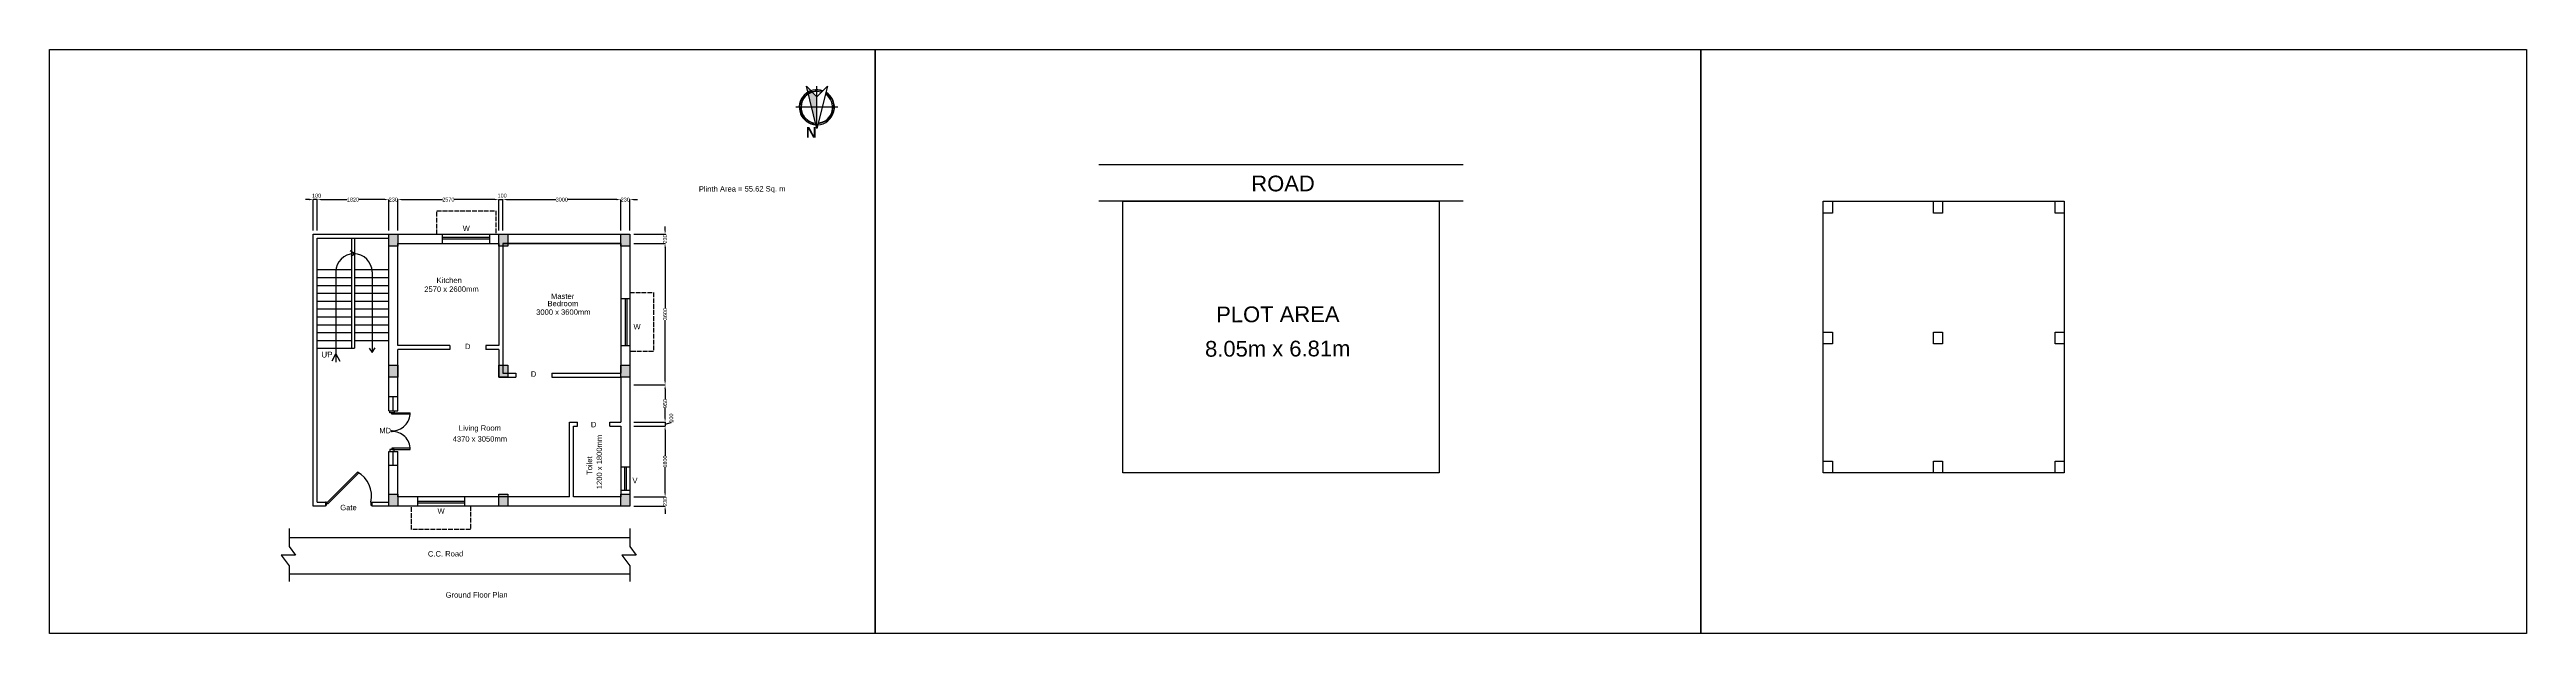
# Model space of a CAD drawing. Header units: millimetres. Extents: x 0 to 454357, y 0 to 194260.
# Drawn here: x 55785 to 118785, y 120010 to 134860 of the extents above; entities that cross this region are included whole.
import ezdxf

# ---------------------------------------------------------------- set-up
doc = ezdxf.new("R2010")
doc.units = ezdxf.units.MM
doc.linetypes.add('ACAD_ISO02W100', pattern=[15, 12, -3])
doc.layers.add('Column', color=7, linetype='Continuous', true_color=0xe60000)
doc.layers.add('Plan', color=80, linetype='Continuous')
doc.styles.add('SANSSERIFBOLD', font='SASB____.pfb', dxfattribs={"height": 0.3})
doc.styles.get("Standard").update_dxf_attribs({"font": 'arial.ttf'})
doc.dimstyles.new('ISO-25', dxfattribs={"dimtxt": 100, "dimasz": 100, "dimexe": 1.25, "dimexo": 100, "dimgap": 1, "dimtad": 0, "dimdec": 0, "dimtxsty": 'Standard', "dimcen": 2.5, "dimadec": 0, "dimazin": 0, "dimtfac": 1, "dimtdec": 0, "dimtmove": 0, "dimatfit": 3, "dimfxl": 1, "dimarcsym": 0})

# ---------------------------------------------------------------- blocks, each defined once
blk = doc.blocks.new('*D103')
at = {"color": 0, "lineweight": -2, "transparency": 16777216}
for p, q in [((62594, 130261), (62594, 131045)), ((62694, 131044), (63358, 131044)), ((64314, 131044), (63649, 131044)), ((64414, 130261), (64414, 131045))]:
    blk.add_line(p, q, dxfattribs=at)
at = {"color": 0, "transparency": 16777216}
for points in [[(62694, 131060), (62694, 131027), (62594, 131044)], [(64314, 131060), (64314, 131027), (64414, 131044)]]:
    blk.add_solid(points, dxfattribs=at)
at = {"layer": 'Defpoints', "color": 0, "transparency": 16777216}
for p in [(64414, 131044), (62594, 130161), (64414, 130161)]:
    blk.add_point(p, dxfattribs=at)
at = {"color": 0, "transparency": 16777216, "insert": (63504, 131044), "char_height": 100, "attachment_point": 5}
blk.add_mtext('1820', dxfattribs=at)
blk = doc.blocks.new('*D104')
at = {"color": 0, "lineweight": -2, "transparency": 16777216}
for p, q in [((64314, 131044), (64214, 131044)), ((64414, 130261), (64414, 131045)), ((64414, 131044), (64416, 131044)), ((64644, 131044), (64641, 131044)), ((64644, 130261), (64644, 131045)), ((64744, 131044), (64844, 131044))]:
    blk.add_line(p, q, dxfattribs=at)
at = {"color": 0, "transparency": 16777216}
for points in [[(64314, 131060), (64314, 131027), (64414, 131044)], [(64744, 131060), (64744, 131027), (64644, 131044)]]:
    blk.add_solid(points, dxfattribs=at)
at = {"layer": 'Defpoints', "color": 0, "transparency": 16777216}
for p in [(64644, 131044), (64414, 130161), (64644, 130161)]:
    blk.add_point(p, dxfattribs=at)
at = {"color": 0, "transparency": 16777216, "insert": (64529, 131044), "char_height": 100, "attachment_point": 5}
blk.add_mtext('230', dxfattribs=at)
blk = doc.blocks.new('*D105')
at = {"color": 0, "lineweight": -2, "transparency": 16777216}
for p, q in [((64644, 130261), (64644, 131045)), ((64744, 131044), (65778, 131044)), ((67114, 131044), (66080, 131044)), ((67214, 130261), (67214, 131045))]:
    blk.add_line(p, q, dxfattribs=at)
at = {"color": 0, "transparency": 16777216}
for points in [[(64744, 131060), (64744, 131027), (64644, 131044)], [(67114, 131060), (67114, 131027), (67214, 131044)]]:
    blk.add_solid(points, dxfattribs=at)
at = {"layer": 'Defpoints', "color": 0, "transparency": 16777216}
for p in [(67214, 131044), (64644, 130161), (67214, 130161)]:
    blk.add_point(p, dxfattribs=at)
at = {"color": 0, "transparency": 16777216, "insert": (65929, 131044), "char_height": 100, "attachment_point": 5}
blk.add_mtext('2570', dxfattribs=at)
blk = doc.blocks.new('*D106')
at = {"color": 0, "lineweight": -2, "transparency": 16777216}
for p, q in [((67114, 131044), (67014, 131044)), ((67214, 130261), (67214, 131045)), ((67214, 131044), (67314, 131044)), ((67314, 130261), (67314, 131045)), ((67414, 131044), (67514, 131044))]:
    blk.add_line(p, q, dxfattribs=at)
at = {"color": 0, "transparency": 16777216}
for points in [[(67114, 131060), (67114, 131027), (67214, 131044)], [(67414, 131060), (67414, 131027), (67314, 131044)]]:
    blk.add_solid(points, dxfattribs=at)
at = {"layer": 'Defpoints', "color": 0, "transparency": 16777216}
for p in [(67314, 131044), (67214, 130161), (67314, 130161)]:
    blk.add_point(p, dxfattribs=at)
at = {"color": 0, "transparency": 16777216, "insert": (67297, 131144), "char_height": 100, "attachment_point": 5}
blk.add_mtext('100', dxfattribs=at)
blk = doc.blocks.new('*D107')
at = {"color": 0, "lineweight": -2, "transparency": 16777216}
for p, q in [((67314, 130261), (67314, 131045)), ((67414, 131044), (68663, 131044)), ((70214, 131044), (68964, 131044)), ((70314, 130261), (70314, 131045))]:
    blk.add_line(p, q, dxfattribs=at)
at = {"color": 0, "transparency": 16777216}
for points in [[(67414, 131060), (67414, 131027), (67314, 131044)], [(70214, 131060), (70214, 131027), (70314, 131044)]]:
    blk.add_solid(points, dxfattribs=at)
at = {"layer": 'Defpoints', "color": 0, "transparency": 16777216}
for p in [(70314, 131044), (67314, 130161), (70314, 130161)]:
    blk.add_point(p, dxfattribs=at)
at = {"color": 0, "transparency": 16777216, "insert": (68814, 131044), "char_height": 100, "attachment_point": 5}
blk.add_mtext('3000', dxfattribs=at)
blk = doc.blocks.new('*D108')
at = {"color": 0, "lineweight": -2, "transparency": 16777216}
for p, q in [((70214, 131044), (70114, 131044)), ((70314, 130261), (70314, 131045)), ((70314, 131044), (70316, 131044)), ((70544, 131044), (70541, 131044)), ((70544, 130261), (70544, 131045)), ((70644, 131044), (70744, 131044))]:
    blk.add_line(p, q, dxfattribs=at)
at = {"color": 0, "transparency": 16777216}
for points in [[(70214, 131060), (70214, 131027), (70314, 131044)], [(70644, 131060), (70644, 131027), (70544, 131044)]]:
    blk.add_solid(points, dxfattribs=at)
at = {"layer": 'Defpoints', "color": 0, "transparency": 16777216}
for p in [(70544, 131044), (70314, 130161), (70544, 130161)]:
    blk.add_point(p, dxfattribs=at)
at = {"color": 0, "transparency": 16777216, "insert": (70429, 131044), "char_height": 100, "attachment_point": 5}
blk.add_mtext('230', dxfattribs=at)
blk = doc.blocks.new('*D98')
at = {"color": 0, "lineweight": -2, "transparency": 16777216}
for p, q in [((70644, 130161), (71443, 130161)), ((70644, 129931), (71443, 129931)), ((71442, 130261), (71442, 130361)), ((71442, 130161), (71442, 130159)), ((71442, 129931), (71442, 129934)), ((71442, 129831), (71442, 129731))]:
    blk.add_line(p, q, dxfattribs=at)
at = {"color": 0, "transparency": 16777216}
for points in [[(71425, 130261), (71458, 130261), (71442, 130161)], [(71425, 129831), (71458, 129831), (71442, 129931)]]:
    blk.add_solid(points, dxfattribs=at)
at = {"layer": 'Defpoints', "color": 0, "transparency": 16777216}
for p in [(70544, 130161), (70544, 129931), (71442, 129931)]:
    blk.add_point(p, dxfattribs=at)
at = {"color": 0, "transparency": 16777216, "insert": (71442, 130046), "char_height": 100, "attachment_point": 5, "rotation": 90}
blk.add_mtext('230', dxfattribs=at)
blk = doc.blocks.new('*D99')
at = {"color": 0, "lineweight": -2, "transparency": 16777216}
for p, q in [((70644, 129931), (71443, 129931)), ((71442, 129831), (71442, 128282)), ((71442, 126431), (71442, 127981)), ((70644, 126331), (71443, 126331))]:
    blk.add_line(p, q, dxfattribs=at)
at = {"color": 0, "transparency": 16777216}
for points in [[(71425, 129831), (71458, 129831), (71442, 129931)], [(71425, 126431), (71458, 126431), (71442, 126331)]]:
    blk.add_solid(points, dxfattribs=at)
at = {"layer": 'Defpoints', "color": 0, "transparency": 16777216}
for p in [(70544, 129931), (70544, 126331), (71442, 126331)]:
    blk.add_point(p, dxfattribs=at)
at = {"color": 0, "transparency": 16777216, "insert": (71442, 128131), "char_height": 100, "attachment_point": 5, "rotation": 90}
blk.add_mtext('3600', dxfattribs=at)
blk = doc.blocks.new('*D100')
at = {"color": 0, "lineweight": -2, "transparency": 16777216}
for p, q in [((70644, 126331), (71443, 126331)), ((71442, 126231), (71442, 125968)), ((70644, 125381), (71443, 125381)), ((71442, 125481), (71442, 125745))]:
    blk.add_line(p, q, dxfattribs=at)
at = {"color": 0, "transparency": 16777216}
for points in [[(71425, 126231), (71458, 126231), (71442, 126331)], [(71425, 125481), (71458, 125481), (71442, 125381)]]:
    blk.add_solid(points, dxfattribs=at)
at = {"layer": 'Defpoints', "color": 0, "transparency": 16777216}
for p in [(70544, 126331), (70544, 125381), (71442, 125381)]:
    blk.add_point(p, dxfattribs=at)
at = {"color": 0, "transparency": 16777216, "insert": (71442, 125856), "char_height": 100, "attachment_point": 5, "rotation": 90}
blk.add_mtext('950', dxfattribs=at)
blk = doc.blocks.new('*D101')
at = {"color": 0, "lineweight": -2, "transparency": 16777216}
for p, q in [((70644, 125381), (71443, 125381)), ((71442, 125481), (71442, 125581)), ((71442, 125381), (71442, 125281)), ((71442, 125381), (71442, 125281)), ((71442, 125331), (71598, 125378)), ((71598, 125378), (71598, 125380)), ((70644, 125281), (71443, 125281)), ((71442, 125181), (71442, 125081))]:
    blk.add_line(p, q, dxfattribs=at)
at = {"color": 0, "transparency": 16777216}
for points in [[(71425, 125481), (71458, 125481), (71442, 125381)], [(71425, 125181), (71458, 125181), (71442, 125281)]]:
    blk.add_solid(points, dxfattribs=at)
at = {"layer": 'Defpoints', "color": 0, "transparency": 16777216}
for p in [(70544, 125381), (70544, 125281), (71442, 125281)]:
    blk.add_point(p, dxfattribs=at)
at = {"color": 0, "transparency": 16777216, "insert": (71598, 125487), "char_height": 100, "attachment_point": 5, "rotation": 90}
blk.add_mtext('100', dxfattribs=at)
blk = doc.blocks.new('*D102')
at = {"color": 0, "lineweight": -2, "transparency": 16777216}
for p, q in [((70644, 125281), (71443, 125281)), ((71442, 125181), (71442, 124527)), ((71442, 123581), (71442, 124236)), ((70644, 123481), (71443, 123481))]:
    blk.add_line(p, q, dxfattribs=at)
at = {"color": 0, "transparency": 16777216}
for points in [[(71425, 125181), (71458, 125181), (71442, 125281)], [(71425, 123581), (71458, 123581), (71442, 123481)]]:
    blk.add_solid(points, dxfattribs=at)
at = {"layer": 'Defpoints', "color": 0, "transparency": 16777216}
for p in [(70544, 125281), (70544, 123481), (71442, 123481)]:
    blk.add_point(p, dxfattribs=at)
at = {"color": 0, "transparency": 16777216, "insert": (71442, 124381), "char_height": 100, "attachment_point": 5, "rotation": 90}
blk.add_mtext('1800', dxfattribs=at)
blk = doc.blocks.new('*D109')
at = {"color": 0, "lineweight": -2, "transparency": 16777216}
for p, q in [((70644, 123481), (71443, 123481)), ((71442, 123581), (71442, 123681)), ((71442, 123481), (71442, 123479)), ((70644, 123251), (71443, 123251)), ((71442, 123251), (71442, 123254)), ((71442, 123151), (71442, 123051))]:
    blk.add_line(p, q, dxfattribs=at)
at = {"color": 0, "transparency": 16777216}
for points in [[(71425, 123581), (71458, 123581), (71442, 123481)], [(71425, 123151), (71458, 123151), (71442, 123251)]]:
    blk.add_solid(points, dxfattribs=at)
at = {"layer": 'Defpoints', "color": 0, "transparency": 16777216}
for p in [(70544, 123481), (70544, 123251), (71442, 123251)]:
    blk.add_point(p, dxfattribs=at)
at = {"color": 0, "transparency": 16777216, "insert": (71442, 123366), "char_height": 100, "attachment_point": 5, "rotation": 90}
blk.add_mtext('230', dxfattribs=at)
blk = doc.blocks.new('*D110')
at = {"color": 0, "lineweight": -2, "transparency": 16777216}
for p, q in [((62394, 131044), (62294, 131044)), ((62494, 130261), (62494, 131045)), ((62594, 131044), (62494, 131044)), ((62594, 130261), (62594, 131045)), ((62694, 131044), (62794, 131044))]:
    blk.add_line(p, q, dxfattribs=at)
at = {"color": 0, "transparency": 16777216}
for points in [[(62394, 131060), (62394, 131027), (62494, 131044)], [(62694, 131060), (62694, 131027), (62594, 131044)]]:
    blk.add_solid(points, dxfattribs=at)
at = {"layer": 'Defpoints', "color": 0, "transparency": 16777216}
for p in [(62494, 131044), (62494, 130161), (62594, 130161)]:
    blk.add_point(p, dxfattribs=at)
at = {"color": 0, "transparency": 16777216, "insert": (62577, 131144), "char_height": 100, "attachment_point": 5}
blk.add_mtext('100', dxfattribs=at)

msp = doc.modelspace()

# ---------------------------------------------------------------- hatches: boundary and pattern name
h = msp.add_hatch(color=256)
h.dxf.hatch_style = 1
h.paths.add_polyline_path([(64643.5, 130161.4), (64413.5, 130161.4), (64413.5, 129861.4), (64643.5, 129861.4)])
h.paths.add_polyline_path([(67443.5, 130161.4), (67213.5, 130161.4), (67213.5, 129861.4), (67313.5, 129861.4), (67313.5, 129931.4), (67443.5, 129931.4)])
h.paths.add_polyline_path([(70543.5, 130161.4), (70313.5, 130161.4), (70313.5, 129861.4), (70543.5, 129861.4)])
h.paths.add_polyline_path([(70543.5, 126831.4), (70313.5, 126831.4), (70313.5, 126531.4), (70543.5, 126531.4)])
h.paths.add_polyline_path([(70543.5, 123551.4), (70313.5, 123551.4), (70313.5, 123251.4), (70543.5, 123251.4)])
h.paths.add_polyline_path([(67443.1, 123551.4), (67213.1, 123551.4), (67213.1, 123481.4), (67443.1, 123481.4)])
h.paths.add_polyline_path([(67443.1, 123481.4), (67213.1, 123481.4), (67213.1, 123251.4), (67443.1, 123251.4)])
h.paths.add_polyline_path([(64643.5, 123551.4), (64413.5, 123551.4), (64413.5, 123251.4), (64643.5, 123251.4)])
h.paths.add_polyline_path([(64643.5, 126831.4), (64413.5, 126831.4), (64413.5, 126531.4), (64643.5, 126531.4)])
h.paths.add_polyline_path([(67443.5, 126831.4), (67313.5, 126831.4), (67313.5, 126631.4), (67443.5, 126631.4)], flags=17)
h.paths.add_polyline_path([(67443.5, 126631.4), (67313.5, 126631.4), (67313.5, 126831.4), (67213.5, 126831.4), (67213.5, 126531.4), (67443.5, 126531.4)])
h.paths.add_polyline_path([(67443.5, 129931.4), (67313.5, 129931.4), (67313.5, 129861.4), (67443.5, 129861.4)], flags=17)

# ---------------------------------------------------------------- linework, layer by layer
for p, q in [((75301.3, 132854.9), (75034.3, 133927.2)), ((75034.3, 133927.2), (75302, 133658.9)), ((75301.3, 132854.9), (75302.3, 133926.9)), ((75570.3, 133926.7), (75301.3, 132854.9)), ((75302, 133658.9), (75570.3, 133926.7)), ((75837.8, 133390.5), (74765.8, 133391.4)), ((91740, 131925.3), (82470, 131925.3)), ((91740, 131002.1), (82470, 131002.1)), ((62493.5, 130161.4), (70543.5, 130161.4)), ((62593.5, 123351.4), (62593.5, 130061.9)), ((62593.5, 130061.9), (64413.5, 130061.9)), ((63468.5, 130061.9), (63468.5, 127261.9)), ((63538.5, 130061.9), (63538.5, 127261.9)), ((64413.5, 125671), (64413.5, 130061.9)), ((64643.5, 127331.4), (64643.5, 129931.4)), ((64643.5, 129931.4), (67213.5, 129931.4)), ((65783.5, 129931.4), (65783.5, 130161.4)), ((65783.5, 130086.4), (66983.5, 130086.4)), ((65783.5, 130046.4), (66983.5, 130046.4)), ((66983.5, 129931.4), (66983.5, 130161.4)), ((67213.5, 129931.4), (67213.5, 127331.4)), ((67313.5, 129931.4), (70313.5, 129931.4)), ((70313.5, 129931.4), (67313.5, 129931.4)), ((67313.5, 129931.4), (67313.5, 126631.4)), ((62593.5, 129261.9), (63468.5, 129261.9)), ((63066, 129204.5), (63066, 126911)), ((63434.4, 129752.9), (63569.1, 129664)), ((63569.1, 129664), (63450.6, 129599.1)), ((63538.5, 129261.9), (64413.5, 129261.9)), ((63988.7, 129204.5), (63988.7, 127155.7)), ((62593.5, 129061.9), (63468.5, 129061.9)), ((62593.5, 128861.9), (63468.5, 128861.9)), ((62593.5, 128661.9), (63468.5, 128661.9)), ((63538.5, 129061.9), (64413.5, 129061.9)), ((63538.5, 128861.9), (64413.5, 128861.9)), ((63538.5, 128661.9), (64413.5, 128661.9)), ((70313.5, 128531.4), (70543.5, 128531.4)), ((70428.5, 128531.4), (70428.5, 127331.4)), ((70468.5, 128531.4), (70468.5, 127331.4)), ((62593.5, 128461.9), (63468.5, 128461.9)), ((62593.5, 128261.9), (63468.5, 128261.9)), ((62593.5, 128061.9), (63468.5, 128061.9)), ((63538.5, 128461.9), (64413.5, 128461.9)), ((63538.5, 128261.9), (64413.5, 128261.9)), ((63538.5, 128061.9), (64413.5, 128061.9)), ((62593.5, 127861.9), (63468.5, 127861.9)), ((62593.5, 127661.9), (63468.5, 127661.9)), ((62593.5, 127461.9), (63468.5, 127461.9)), ((62593.5, 127261.9), (63538.5, 127261.9)), ((63538.5, 127861.9), (64413.5, 127861.9)), ((63538.5, 127661.9), (64413.5, 127661.9)), ((63538.5, 127461.9), (64413.5, 127461.9)), ((63917.1, 127261.5), (63988.7, 127155.7)), ((63988.7, 127155.7), (64069.4, 127272)), ((65963.5, 127331.4), (64643.5, 127331.4)), ((65963.5, 127331.4), (65963.5, 127231.4)), ((67213.5, 127331.4), (66883.5, 127331.4)), ((66883.5, 127331.4), (66883.5, 127231.4)), ((70313.5, 127331.4), (70543.5, 127331.4)), ((62970.7, 126944.9), (63066, 127123.5)), ((63066, 127123.5), (63165.6, 126936.8)), ((64643.5, 125671), (64643.5, 127231.4)), ((65963.5, 127231.4), (64643.5, 127231.4)), ((67213.5, 127231.4), (66883.5, 127231.4)), ((67213.5, 127231.4), (67213.5, 126531.4)), ((67313.5, 126631.4), (67643.5, 126631.4)), ((67643.5, 126631.4), (67643.5, 126531.4)), ((68563.5, 126631.4), (68563.5, 126531.4)), ((64625.2, 126029.9), (64413.5, 126029.9)), ((64643.5, 126029.9), (64431.3, 126029.9)), ((64519.4, 126029.9), (64519.4, 125671)), ((67213.5, 126531.4), (67643.5, 126531.4)), ((64413.5, 125671), (64643.5, 125671)), ((64436.5, 125625), (64436.5, 125671)), ((64547, 125625), (64436.5, 125625)), ((64491.7, 125588.1), (64491.7, 125625)), ((64491.7, 125625), (64961.1, 125625)), ((64961.1, 125588.1), (64491.7, 125588.1)), ((64547, 125671), (64547, 125625)), ((69013.5, 123481.4), (69013.5, 125381.4)), ((69013.5, 125381.4), (69213.5, 125381.4)), ((69213.5, 125281.4), (69213.5, 125381.4)), ((70033.5, 125381.4), (70313.5, 125381.4)), ((70033.5, 125281.4), (70033.5, 125381.4)), ((69113.5, 123481.4), (69113.5, 125281.4)), ((69113.5, 125281.4), (69213.5, 125281.4)), ((70033.5, 125281.4), (70313.5, 125281.4)), ((62835.3, 123329.7), (63616.2, 124110.5)), ((64413.5, 123351.4), (64413.5, 124640.3)), ((64413.5, 124640.3), (64643.5, 124640.3)), ((64643.5, 124281.4), (64413.5, 124281.4)), ((64547, 124686.3), (64436.5, 124686.3)), ((64436.5, 124686.3), (64436.5, 124640.3)), ((64961.1, 124723.1), (64491.7, 124723.1)), ((64491.7, 124723.1), (64491.7, 124686.3)), ((64491.7, 124686.3), (64961.1, 124686.3)), ((64519.4, 124640.3), (64519.4, 124281.4)), ((64547, 124640.3), (64547, 124686.3)), ((64643.5, 123481.4), (64643.5, 124640.3)), ((64643.5, 123481.4), (64643.5, 124281.4)), ((70313.5, 124251.4), (70543.5, 124251.4)), ((70408.5, 124251.4), (70408.5, 123651.4)), ((70448.5, 124251.4), (70448.5, 123651.4)), ((62861.4, 123303.6), (63649.7, 124091.4)), ((65143.5, 123481.4), (65143.5, 123251.4)), ((66343.5, 123481.4), (66343.5, 123251.4)), ((70313.5, 123651.4), (70543.5, 123651.4)), ((62593.5, 123351.4), (62829.5, 123351.4)), ((62801.9, 123351.4), (62801.9, 123268.6)), ((62829.5, 123351.4), (62801.9, 123351.4)), ((62801.9, 123351.4), (62801.9, 123251.4)), ((62801.9, 123268.6), (62829.5, 123268.6)), ((62829.5, 123268.6), (62829.5, 123351.4)), ((62861.4, 123303.6), (62835.3, 123329.7)), ((63955, 123351.4), (64413.5, 123351.4)), ((63955, 123351.4), (63955, 123268.6)), ((63955, 123268.6), (63982.6, 123268.6)), ((63982.6, 123351.4), (63982.6, 123251.4)), ((66343.5, 123366.4), (65143.5, 123366.4)), ((66343.5, 123326.4), (65143.5, 123326.4)), ((61883.5, 122451.4), (70543.5, 122451.4)), ((61883.5, 121528.2), (70543.5, 121528.2))]:
    msp.add_line(p, q)
for points in [[(55785.2, 120010), (55785.2, 134860), (76785.2, 134860), (76785.2, 120010), (55785.2, 120010)], [(76785.2, 120010), (76785.2, 134860), (97785.2, 134860), (97785.2, 120010), (76785.2, 120010)], [(97785.2, 120010), (97785.2, 134860), (118785.2, 134860), (118785.2, 120010), (97785.2, 120010)], [(91130, 124092.1), (83080, 124092.1), (83080, 131002.1), (91130, 131002.1)]]:
    msp.add_lwpolyline(points, close=True)
at = {"linetype": 'ACAD_ISO02W100', "ltscale": 10}
for points in [[(65633.5, 130161.4), (65633.5, 130761.4), (67133.5, 130761.4), (67133.5, 130161.4)], [(70543.5, 128681.4), (71143.5, 128681.4), (71143.5, 127181.4), (70543.5, 127181.4)], [(66493.5, 123251.4), (66493.5, 122651.4), (64993.5, 122651.4), (64993.5, 123251.4)]]:
    msp.add_lwpolyline(points, dxfattribs=at)
for points in [[(62493.5, 123251.4), (62493.5, 130161.4), (70543.5, 130161.4), (70543.5, 123251.4), (63982.6, 123251.4)], [(67213.5, 129931.4), (67213.5, 127331.4)], [(70313.5, 129931.4), (70313.5, 126631.4)], [(68563.5, 126631.4), (70313.5, 126631.4)], [(68563.5, 126531.4), (70313.5, 126531.4)], [(70313.5, 126531.4), (70313.5, 125381.4)], [(70313.5, 125281.4), (70313.5, 123481.4), (69113.5, 123481.4)], [(69013.5, 123481.4), (64643.5, 123481.4)], [(62801.9, 123251.4), (62493.5, 123251.4)], [(61883.5, 122681.4), (61883.5, 122221.4), (62043.9, 121998.7), (61679.7, 121998.7), (61883.5, 121729.2), (61883.5, 121327.2)], [(70543.5, 122681.4), (70543.5, 122221.4), (70703.9, 121998.7), (70339.7, 121998.7), (70543.5, 121729.2), (70543.5, 121327.2)]]:
    msp.add_lwpolyline(points)
msp.add_circle((62840.1, 123310), 10.6)
for centre, radius, start, end in [((75301.8, 133390.9), 446.7, 70.051795, 267.063554), ((75301.8, 133390.9), 413.2, 89.947705, 179.947705), ((75301.8, 133390.9), 402, 73.07321, 265.116441), ((75301.8, 133390.9), 435.5, 70.742075, 89.947705), ((75301.8, 133390.9), 446.7, 272.831856, 58.991067), ((75301.8, 133390.9), 402, 274.778968, 57.043954), ((75301.8, 133390.9), 435.5, 359.947705, 58.543606), ((75301.8, 133390.9), 435.5, 179.947705, 269.947705), ((75301.8, 133390.9), 413.2, 274.250593, 359.947705), ((63527.4, 129204.5), 461.4, 0, 180), ((64500.9, 125625), 460.2, 268.865467, 0), ((64500.9, 124686.3), 460.2, 0, 91.134533), ((63296, 123512.5), 678.4, 346.26882, 61.835339)]:
    msp.add_arc(centre, radius, start, end)
for p in [(64491.7, 125164.9), (64491.7, 125146.5)]:
    msp.add_point(p)
msp.add_solid([(75301.3, 132854.9), (75034.3, 133927.2), (75302, 133658.9)])
at = {"layer": 'Column'}
for points in [[(101131, 131002.1), (101131, 130702.1), (100901, 130702.1), (100901, 131002.1)], [(103931, 131002.1), (103931, 130702.1), (103701, 130702.1), (103701, 131002.1)], [(107031, 131002.1), (107031, 130702.1), (106801, 130702.1), (106801, 131002.1)], [(64643.5, 130161.4), (64643.5, 129861.4), (64413.5, 129861.4), (64413.5, 130161.4)], [(67443.5, 130161.4), (67443.5, 129861.4), (67213.5, 129861.4), (67213.5, 130161.4)], [(70543.5, 130161.4), (70543.5, 129861.4), (70313.5, 129861.4), (70313.5, 130161.4)], [(101131, 127672.1), (101131, 127372.1), (100901, 127372.1), (100901, 127672.1)], [(103931, 127672.1), (103931, 127372.1), (103701, 127372.1), (103701, 127672.1)], [(107031, 127672.1), (107031, 127372.1), (106801, 127372.1), (106801, 127672.1)], [(64643.5, 126831.4), (64643.5, 126531.4), (64413.5, 126531.4), (64413.5, 126831.4)], [(67443.5, 126831.4), (67443.5, 126531.4), (67213.5, 126531.4), (67213.5, 126831.4)], [(70543.5, 126831.4), (70543.5, 126531.4), (70313.5, 126531.4), (70313.5, 126831.4)], [(101131, 124392.1), (101131, 124092.1), (100901, 124092.1), (100901, 124392.1)], [(103930.6, 124392.1), (103930.6, 124092.1), (103700.6, 124092.1), (103700.6, 124392.1)], [(107031, 124392.1), (107031, 124092.1), (106801, 124092.1), (106801, 124392.1)], [(64643.5, 123551.4), (64643.5, 123251.4), (64413.5, 123251.4), (64413.5, 123551.4)], [(67443.1, 123551.4), (67443.1, 123251.4), (67213.1, 123251.4), (67213.1, 123551.4)], [(70543.5, 123551.4), (70543.5, 123251.4), (70313.5, 123251.4), (70313.5, 123551.4)]]:
    msp.add_lwpolyline(points, close=True, dxfattribs=at)
at = {"layer": 'Plan'}
for p, q in [((100901, 131002.1), (107031, 131002.1)), ((100901, 124092.1), (100901, 131002.1)), ((107031, 131002.1), (107031, 124092.1)), ((107031, 124092.1), (100901, 124092.1))]:
    msp.add_line(p, q, dxfattribs=at)

# ---------------------------------------------------------------- texts
at = {"style": 'SANSSERIFBOLD', "width": 1}
msp.add_text('N', height=268.6, rotation=180, dxfattribs=at).set_placement((75293.3, 132887.2))
for s, height, rotation, p in [('Plinth Area = 55.62 Sq. m', 138.039, 0.175557, (72300.9, 131244.6)), ('ROAD', 400, 0.175557, (86352.5, 131251.7)), ('W', 138, 0.175557, (66294.5, 130246.2)), ('2570 x 2600mm', 138.039, 0.175557, (65317.5, 128695.5)), ('Kitchen', 138.04, 0.175557, (65628.6, 128921.7)), ('Master', 138.04, 0.175557, (68540.6, 128516.2)), ('3000 x 3600mm', 138.039, 0.175557, (68162.9, 128112.4)), ('Bedroom', 138.04, 0.175557, (68451.8, 128330.5)), ('PLOT AREA', 400, 0.175557, (85459.5, 127923.1)), ('D', 138, 0.175557, (66352.6, 127240.5)), ('W', 138, 0.175557, (70638, 127743.7)), ('8.05m x 6.81m', 400, 0.175557, (85176.2, 127048.3)), ('UP', 145.69, 1.072544, (62701.4, 127027.2)), ('D', 138, 0.175557, (68027.4, 126537.7)), ('D', 138, 0.175557, (69554.1, 125253.6)), ('MD', 138.04, 0.175557, (64172.4, 125101)), ('4370 x 3050mm', 138.039, 0.175557, (66039.4, 124886.1)), ('Living Room', 138.039, 0.175557, (66194.8, 125163.5)), ('1200 x 1800mm', 138.039, 90.175557, (69840.2, 123678.7)), ('Toilet', 138.04, 90.175557, (69588.1, 124042.3)), ('V', 138, 0.175557, (70611.5, 123830.2)), ('Gate', 138.04, 0.175557, (63180, 123143)), ('W', 138, 0.175557, (65653.5, 123055.1)), ('C.C. Road', 138.04, 0.175557, (65409.4, 121966)), ('Ground Floor Plan', 138.039, 0.175557, (65860.5, 120920.1))]:
    msp.add_text(s, height=height, rotation=rotation).set_placement(p)

# ---------------------------------------------------------------- dimensions: what is measured, and where the dimension line sits
for base, p1, p2, picture, middle in [((62493.5, 131043.8), (62593.5, 130161.4), (62493.5, 130161.4), '*D110', (62576.5, 131143.8)), ((64413.5, 131043.8), (62593.5, 130161.4), (64413.5, 130161.4), '*D103', (63503.5, 131043.8)), ((64643.5, 131043.8), (64413.5, 130161.4), (64643.5, 130161.4), '*D104', (64528.5, 131043.8)), ((67213.5, 131043.8), (64643.5, 130161.4), (67213.5, 130161.4), '*D105', (65928.5, 131043.8)), ((67313.5, 131043.8), (67213.5, 130161.4), (67313.5, 130161.4), '*D106', (67296.5, 131143.8)), ((70313.5, 131043.8), (67313.5, 130161.4), (70313.5, 130161.4), '*D107', (68813.5, 131043.8)), ((70543.5, 131043.8), (70313.5, 130161.4), (70543.5, 130161.4), '*D108', (70428.5, 131043.8))]:
    dim = msp.add_linear_dim(base=base, p1=p1, p2=p2, dimstyle='ISO-25', override={"dimtmove": 1})
    dim.commit()
    dim.dimension.update_dxf_attribs({"geometry": picture, "text_midpoint": middle})
for base, p1, p2, picture, middle in [((71441.6, 129931.4), (70543.5, 130161.4), (70543.5, 129931.4), '*D98', (71441.6, 130046.4)), ((71441.6, 126331.4), (70543.5, 129931.4), (70543.5, 126331.4), '*D99', (71441.6, 128131.4)), ((71441.6, 125381.4), (70543.5, 126331.4), (70543.5, 125381.4), '*D100', (71441.6, 125856.4)), ((71441.6, 125281.4), (70543.5, 125381.4), (70543.5, 125281.4), '*D101', (71597.5, 125381.2)), ((71441.6, 123481.4), (70543.5, 125281.4), (70543.5, 123481.4), '*D102', (71441.6, 124381.4)), ((71441.6, 123251.4), (70543.5, 123481.4), (70543.5, 123251.4), '*D109', (71441.6, 123366.4))]:
    dim = msp.add_linear_dim(base=base, p1=p1, p2=p2, angle=90, dimstyle='ISO-25', override={"dimtmove": 1})
    dim.commit()
    dim.dimension.update_dxf_attribs({"geometry": picture, "text_midpoint": middle})

doc.saveas('drawing.dxf')
